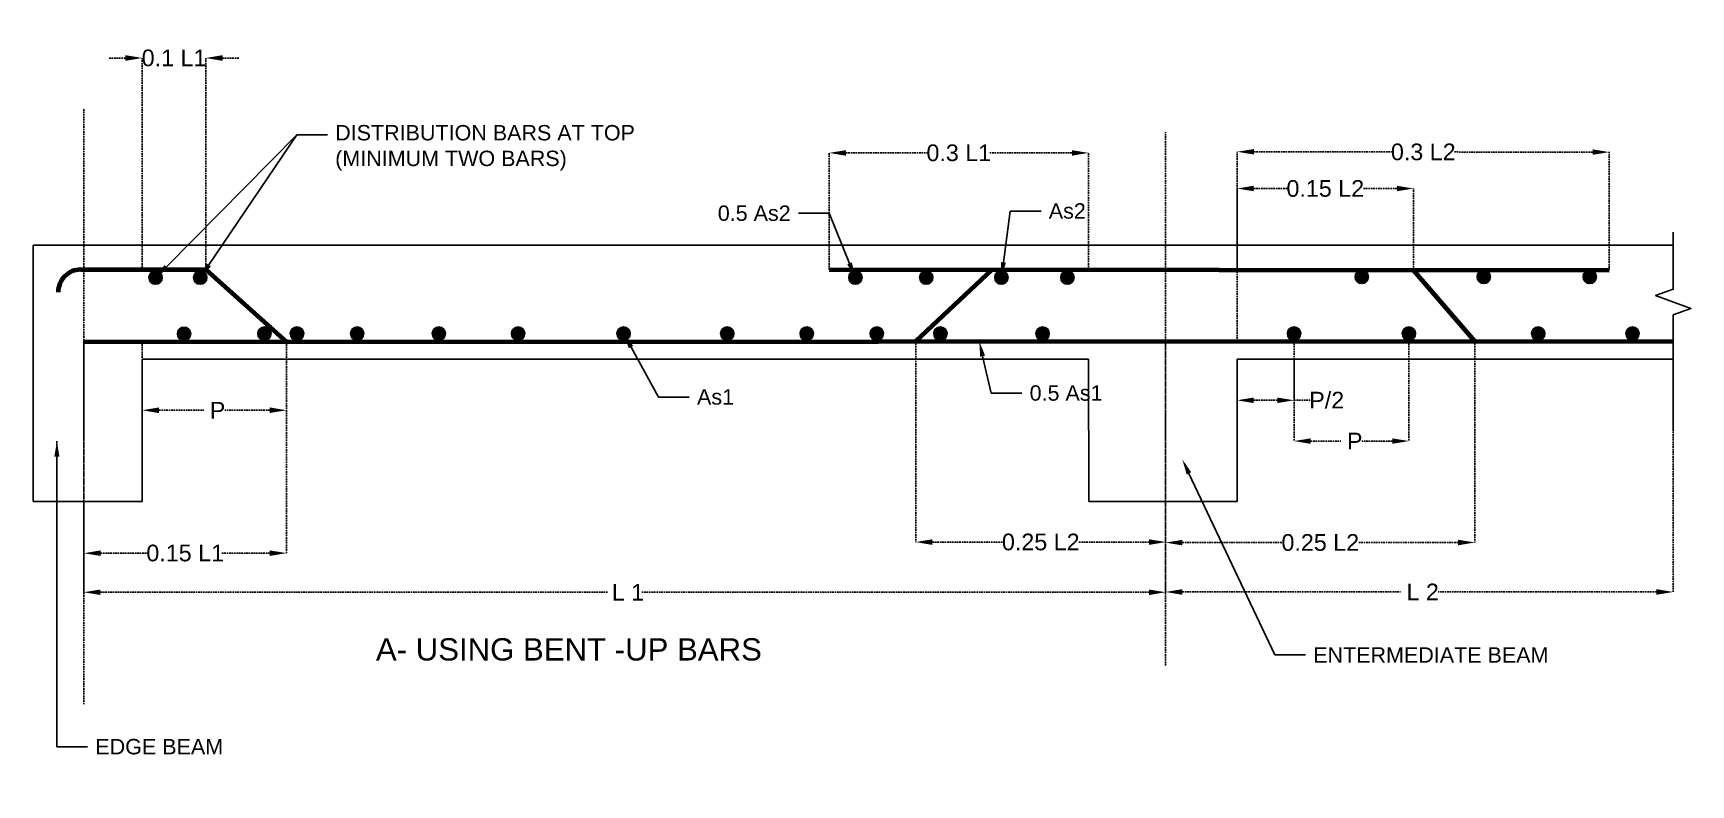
# Model space of a CAD drawing. Header units: millimetres. Extents: x 955 to 145987, y 2368 to 73967.
# Drawn here: x 3523 to 16451, y 68105 to 73967 of the extents above; entities that cross this region are included whole.
import ezdxf
from ezdxf import colors
from ezdxf.entities.mleader import LeaderData, LeaderLine
from ezdxf.math import Vec2, Vec3

# ---------------------------------------------------------------- set-up
doc = ezdxf.new("R2010")
doc.units = ezdxf.units.MM
doc.linetypes.add('HIDDENX2', pattern=[19.05, 12.7, -6.35])
doc.styles.get("Standard").update_dxf_attribs({"font": 'arial.ttf'})
doc.dimstyles.new('beam 2', dxfattribs={"dimtxt": 130, "dimasz": 130, "dimexe": 0.18, "dimexo": 0.0625, "dimgap": 0.09, "dimtad": 0, "dimtih": 1, "dimtoh": 1, "dimdec": 4, "dimzin": 0, "dimdsep": 46, "dimtxsty": 'Standard', "dimcen": 0.09, "dimadec": 0, "dimazin": 0, "dimtfac": 1, "dimtdec": 4, "dimtofl": 0, "dimtmove": 0, "dimatfit": 3, "dimfxl": 1, "dimtolj": 1, "dimtzin": 0, "dimarcsym": 0})

msp = doc.modelspace()

# ---------------------------------------------------------------- texts
at = {"linetype": 'HIDDENX2', "insert": (6196.34365, 69248.23204), "char_height": 173.8981032, "attachment_point": 1}
msp.add_mtext_dynamic_manual_height_columns('A- USING BENT -UP BARS', width=3426.9330073, gutter_width=869.49052, heights=[174.92184], dxfattribs=at)

# ---------------------------------------------------------------- blocks, each defined once
blk = doc.blocks.new('*D44')
at = {"color": 0, "linetype": 'HIDDENX2', "lineweight": -2, "transparency": 16777216}
for p, q in [((3918, 71561), (3918, 69606)), ((12355, 71561), (12355, 69606)), ((4048, 69607), (8002, 69607)), ((12225, 69607), (8271, 69607))]:
    blk.add_line(p, q, dxfattribs=at)
at = {"color": 0, "linetype": 'HIDDENX2', "transparency": 16777216}
for points in [[(4048, 69628), (4048, 69585), (3918, 69607)], [(12225, 69628), (12225, 69585), (12355, 69607)]]:
    blk.add_solid(points, dxfattribs=at)
at = {"layer": 'DEFPOINTS', "color": 0, "linetype": 'HIDDENX2', "transparency": 16777216}
for p in [(3918, 71561), (12355, 71561), (12355, 69607)]:
    blk.add_point(p, dxfattribs=at)
at = {"color": 0, "linetype": 'HIDDENX2', "transparency": 16777216, "insert": (8137, 69607), "char_height": 130, "attachment_point": 5}
blk.add_mtext('\\A1; L 1 ', dxfattribs=at)
blk = doc.blocks.new('*D49')
at = {"color": 0, "linetype": 'HIDDENX2', "lineweight": -2, "transparency": 16777216}
for p, q in [((3918, 71561), (3919, 69911)), ((5499, 71561), (5499, 69912)), ((4049, 69911), (4426, 69911)), ((5369, 69912), (4992, 69912))]:
    blk.add_line(p, q, dxfattribs=at)
at = {"color": 0, "linetype": 'HIDDENX2', "transparency": 16777216}
for points in [[(4049, 69933), (4049, 69890), (3919, 69911)], [(5369, 69933), (5369, 69890), (5499, 69912)]]:
    blk.add_solid(points, dxfattribs=at)
at = {"layer": 'DEFPOINTS', "color": 0, "linetype": 'HIDDENX2', "transparency": 16777216}
for p in [(3918, 71561), (5499, 71561), (5499, 69912)]:
    blk.add_point(p, dxfattribs=at)
at = {"color": 0, "linetype": 'HIDDENX2', "transparency": 16777216, "insert": (4709, 69912), "char_height": 130, "attachment_point": 5}
blk.add_mtext('\\A1;0.15 L1', dxfattribs=at)
blk = doc.blocks.new('*D50')
at = {"color": 0, "linetype": 'HIDDENX2', "lineweight": -2, "transparency": 16777216}
for p, q in [((4373, 71561), (4374, 71026)), ((5499, 71561), (5499, 71026)), ((4504, 71026), (4854, 71026)), ((5369, 71026), (5018, 71026))]:
    blk.add_line(p, q, dxfattribs=at)
at = {"color": 0, "linetype": 'HIDDENX2', "transparency": 16777216}
for points in [[(4504, 71048), (4504, 71004), (4374, 71026)], [(5369, 71048), (5369, 71005), (5499, 71026)]]:
    blk.add_solid(points, dxfattribs=at)
at = {"layer": 'DEFPOINTS', "color": 0, "linetype": 'HIDDENX2', "transparency": 16777216}
for p in [(4373, 71561), (5499, 71561), (5499, 71026)]:
    blk.add_point(p, dxfattribs=at)
at = {"color": 0, "linetype": 'HIDDENX2', "transparency": 16777216, "insert": (4936, 71026), "char_height": 130, "attachment_point": 5}
blk.add_mtext('\\A1; P ', dxfattribs=at)
blk = doc.blocks.new('*D51')
at = {"color": 0, "linetype": 'HIDDENX2', "lineweight": -2, "transparency": 16777216}
for p, q in [((4243, 73773), (4113, 73773)), ((4373, 72123), (4373, 73773)), ((4870, 72123), (4870, 73773)), ((5000, 73773), (5130, 73773))]:
    blk.add_line(p, q, dxfattribs=at)
at = {"color": 0, "linetype": 'HIDDENX2', "transparency": 16777216}
for points in [[(4243, 73795), (4243, 73751), (4373, 73773)], [(5000, 73795), (5000, 73751), (4870, 73773)]]:
    blk.add_solid(points, dxfattribs=at)
at = {"layer": 'DEFPOINTS', "color": 0, "linetype": 'HIDDENX2', "transparency": 16777216}
for p in [(4870, 73773), (4373, 72123), (4870, 72123)]:
    blk.add_point(p, dxfattribs=at)
at = {"color": 0, "linetype": 'HIDDENX2', "transparency": 16777216, "insert": (4622, 73773), "char_height": 130, "attachment_point": 5}
blk.add_mtext('\\A1;0.1 L1', dxfattribs=at)
blk = doc.blocks.new('*D52')
at = {"color": 0, "linetype": 'HIDDENX2', "lineweight": -2, "transparency": 16777216}
for p, q in [((9731, 72123), (9731, 73033)), ((9861, 73033), (10510, 73033)), ((11624, 73033), (10975, 73033)), ((11754, 72123), (11754, 73033))]:
    blk.add_line(p, q, dxfattribs=at)
at = {"color": 0, "linetype": 'HIDDENX2', "transparency": 16777216}
for points in [[(9861, 73054), (9861, 73011), (9731, 73033)], [(11624, 73054), (11624, 73011), (11754, 73033)]]:
    blk.add_solid(points, dxfattribs=at)
at = {"layer": 'DEFPOINTS', "color": 0, "linetype": 'HIDDENX2', "transparency": 16777216}
for p in [(11754, 73033), (9731, 72123), (11754, 72123)]:
    blk.add_point(p, dxfattribs=at)
at = {"color": 0, "linetype": 'HIDDENX2', "transparency": 16777216, "insert": (10742, 73033), "char_height": 130, "attachment_point": 5}
blk.add_mtext('\\A1;0.3 L1', dxfattribs=at)
blk = doc.blocks.new('*D45')
at = {"color": 0, "linetype": 'HIDDENX2', "lineweight": -2, "transparency": 16777216}
for p, q in [((12912, 71564), (12912, 72756)), ((13042, 72755), (13305, 72755)), ((14158, 72755), (13894, 72755)), ((14288, 72119), (14288, 72756))]:
    blk.add_line(p, q, dxfattribs=at)
at = {"color": 0, "linetype": 'HIDDENX2', "transparency": 16777216}
for points in [[(13042, 72777), (13042, 72734), (12912, 72755)], [(14158, 72777), (14158, 72734), (14288, 72755)]]:
    blk.add_solid(points, dxfattribs=at)
at = {"layer": 'DEFPOINTS', "color": 0, "linetype": 'HIDDENX2', "transparency": 16777216}
for p in [(12912, 72755), (14288, 72119), (12912, 71564)]:
    blk.add_point(p, dxfattribs=at)
at = {"color": 0, "linetype": 'HIDDENX2', "transparency": 16777216, "insert": (13600, 72755), "char_height": 130, "attachment_point": 5}
blk.add_mtext('\\A1;0.15 L2', dxfattribs=at)
blk = doc.blocks.new('*D46')
at = {"color": 0, "linetype": 'HIDDENX2', "lineweight": -2, "transparency": 16777216}
for p, q in [((12355, 71564), (12355, 69609)), ((16312, 71564), (16312, 69609)), ((12485, 69609), (14187, 69609)), ((16182, 69609), (14480, 69609))]:
    blk.add_line(p, q, dxfattribs=at)
at = {"color": 0, "linetype": 'HIDDENX2', "transparency": 16777216}
for points in [[(12485, 69631), (12485, 69587), (12355, 69609)], [(16182, 69631), (16182, 69587), (16312, 69609)]]:
    blk.add_solid(points, dxfattribs=at)
at = {"layer": 'DEFPOINTS', "color": 0, "linetype": 'HIDDENX2', "transparency": 16777216}
for p in [(12355, 71564), (16312, 71564), (16312, 69609)]:
    blk.add_point(p, dxfattribs=at)
at = {"color": 0, "linetype": 'HIDDENX2', "transparency": 16777216, "insert": (14334, 69609), "char_height": 130, "attachment_point": 5}
blk.add_mtext('\\A1; L 2 ', dxfattribs=at)
blk = doc.blocks.new('*D47')
at = {"color": 0, "linetype": 'HIDDENX2', "lineweight": -2, "transparency": 16777216}
for p, q in [((13356, 71623), (13356, 70786)), ((14252, 71623), (14252, 70786)), ((13486, 70786), (13722, 70786)), ((14122, 70786), (13886, 70786))]:
    blk.add_line(p, q, dxfattribs=at)
at = {"color": 0, "linetype": 'HIDDENX2', "transparency": 16777216}
for points in [[(13486, 70807), (13486, 70764), (13356, 70786)], [(14122, 70807), (14122, 70764), (14252, 70786)]]:
    blk.add_solid(points, dxfattribs=at)
at = {"layer": 'DEFPOINTS', "color": 0, "linetype": 'HIDDENX2', "transparency": 16777216}
for p in [(13356, 71623), (14252, 71623), (14252, 70786)]:
    blk.add_point(p, dxfattribs=at)
at = {"color": 0, "linetype": 'HIDDENX2', "transparency": 16777216, "insert": (13804, 70786), "char_height": 130, "attachment_point": 5}
blk.add_mtext('\\A1; P ', dxfattribs=at)
blk = doc.blocks.new('*D48')
at = {"color": 0, "linetype": 'HIDDENX2', "lineweight": -2, "transparency": 16777216}
for p, q in [((12912, 72121), (12913, 73042)), ((13043, 73042), (14120, 73041)), ((15684, 73039), (14608, 73040)), ((15814, 72118), (15814, 73040))]:
    blk.add_line(p, q, dxfattribs=at)
at = {"color": 0, "linetype": 'HIDDENX2', "transparency": 16777216}
for points in [[(13043, 73063), (13043, 73020), (12913, 73042)], [(15684, 73061), (15684, 73018), (15814, 73039)]]:
    blk.add_solid(points, dxfattribs=at)
at = {"layer": 'DEFPOINTS', "color": 0, "linetype": 'HIDDENX2', "transparency": 16777216}
for p in [(15814, 73039), (12912, 72120), (15814, 72118)]:
    blk.add_point(p, dxfattribs=at)
at = {"color": 0, "linetype": 'HIDDENX2', "transparency": 16777216, "insert": (14364, 73040), "char_height": 130, "attachment_point": 5}
blk.add_mtext('\\A1;0.3 L2', dxfattribs=at)
blk = doc.blocks.new('*D53')
at = {"color": 0, "linetype": 'HIDDENX2', "lineweight": -2, "transparency": 16777216}
for p, q in [((10406, 71565), (10406, 69998)), ((12355, 71564), (12355, 69998)), ((10536, 69998), (11086, 69998)), ((12225, 69998), (11675, 69998))]:
    blk.add_line(p, q, dxfattribs=at)
at = {"color": 0, "linetype": 'HIDDENX2', "transparency": 16777216}
for points in [[(10536, 70020), (10536, 69976), (10406, 69998)], [(12225, 70020), (12225, 69976), (12355, 69998)]]:
    blk.add_solid(points, dxfattribs=at)
at = {"layer": 'DEFPOINTS', "color": 0, "linetype": 'HIDDENX2', "transparency": 16777216}
for p in [(10406, 71565), (12355, 71564), (12355, 69998)]:
    blk.add_point(p, dxfattribs=at)
at = {"color": 0, "linetype": 'HIDDENX2', "transparency": 16777216, "insert": (11381, 69998), "char_height": 130, "attachment_point": 5}
blk.add_mtext('\\A1;0.25 L2', dxfattribs=at)
blk = doc.blocks.new('*D54')
at = {"color": 0, "linetype": 'HIDDENX2', "lineweight": -2, "transparency": 16777216}
for p, q in [((12355, 71564), (12355, 69994)), ((14766, 71565), (14766, 69994)), ((12485, 69994), (13266, 69994)), ((14636, 69995), (13855, 69994))]:
    blk.add_line(p, q, dxfattribs=at)
at = {"color": 0, "linetype": 'HIDDENX2', "transparency": 16777216}
for points in [[(12485, 70015), (12485, 69972), (12355, 69994)], [(14636, 70016), (14636, 69973), (14766, 69995)]]:
    blk.add_solid(points, dxfattribs=at)
at = {"layer": 'DEFPOINTS', "color": 0, "linetype": 'HIDDENX2', "transparency": 16777216}
for p in [(12355, 71564), (14766, 71565), (12355, 69994)]:
    blk.add_point(p, dxfattribs=at)
at = {"color": 0, "linetype": 'HIDDENX2', "transparency": 16777216, "insert": (13561, 69994), "char_height": 130, "attachment_point": 5}
blk.add_mtext('\\A1;0.25 L2', dxfattribs=at)
blk = doc.blocks.new('*D55')
at = {"color": 0, "linetype": 'HIDDENX2', "lineweight": -2, "transparency": 16777216}
for p, q in [((12912, 71425), (12912, 71103)), ((13356, 71425), (13356, 71103)), ((13042, 71104), (13226, 71104)), ((13356, 71104), (13486, 71104))]:
    blk.add_line(p, q, dxfattribs=at)
at = {"color": 0, "linetype": 'HIDDENX2', "transparency": 16777216}
for points in [[(13042, 71125), (13042, 71082), (12912, 71104)], [(13226, 71125), (13226, 71082), (13356, 71104)]]:
    blk.add_solid(points, dxfattribs=at)
at = {"layer": 'DEFPOINTS', "color": 0, "linetype": 'HIDDENX2', "transparency": 16777216}
for p in [(12912, 71426), (13356, 71426), (13356, 71104)]:
    blk.add_point(p, dxfattribs=at)
at = {"color": 0, "linetype": 'HIDDENX2', "transparency": 16777216, "insert": (13611, 71104), "char_height": 130, "attachment_point": 5}
blk.add_mtext('\\A1;P/2', dxfattribs=at)

# ---------------------------------------------------------------- dimensions: what is measured, and where the dimension line sits
at = {"linetype": 'HIDDENX2'}
for base, p1, p2, text, picture, middle in [((4870.33058, 73772.91042), (4373.33284, 72122.96341), (4870.33058, 72122.96341), '0.1 L1', '*D51', (4621.83171, 73772.91042)), ((11754.09774, 73032.5164), (9730.74269, 72122.96341), (11754.09774, 72122.96341), '0.3 L1', '*D52', (10742.42022, 73032.5164)), ((12912.09254, 72755.46808), (14287.65343, 72119.36996), (12912.09254, 71563.92624), '0.15 L2', '*D45', (13599.87299, 72755.46808)), ((14251.71568, 70785.8187), (13356.20733, 71623.45913), (14251.71568, 71623.45913), ' P ', '*D47', (13803.9615, 70785.8187)), ((12354.94027, 69606.67687), (3918.13316, 71560.83708), (12354.94027, 71560.83708), ' L 1 ', '*D44', (8136.53671, 69606.67687)), ((12354.94027, 69998.00185), (10406.32585, 71565.09442), (12354.94027, 71563.73487), '0.25 L2', '*D53', (11380.63306, 69998.00185)), ((16312.29481, 69608.96026), (12354.94027, 71563.73487), (16312.29481, 71563.73487), ' L 2 ', '*D46', (14333.61754, 69608.96026)), ((13356.20733, 71103.66297), (12912.49379, 71425.52562), (13356.20733, 71425.52562), 'P/2', '*D55', (13610.79938, 71103.66297))]:
    dim = msp.add_linear_dim(base=base, p1=p1, p2=p2, text=text, dimstyle='beam 2', dxfattribs=at)
    dim.commit()
    dim.dimension.update_dxf_attribs({"geometry": picture, "text_midpoint": middle})
for p1, p2, distance, text, picture, middle in [((12912.09254, 72120.45469), (15813.63904, 72118.16662), 921.16488, '0.3 L2', '*D48', (14363.59219, 73040.47525)), ((3918.13316, 71560.83708), (5498.87527, 71561.38002), -1649.53815, '0.15 L1', '*D49', (4709.07078, 69911.57049)), ((4373.33284, 71560.99343), (5498.87527, 71561.38002), -535.06897, ' P ', '*D50', (4936.28783, 71026.11778)), ((14765.76683, 71564.56292), (12354.94027, 71563.73487), 1569.96339, '0.25 L2', '*D54', (13560.89278, 69994.18559))]:
    dim = msp.add_aligned_dim(p1=p1, p2=p2, distance=distance, text=text, dimstyle='beam 2', dxfattribs=at)
    dim.commit()
    dim.dimension.update_dxf_attribs({"geometry": picture, "text_midpoint": middle})

# ---------------------------------------------------------------- hatches: boundary and pattern name
h = msp.add_hatch(color=256)
h.dxf.hatch_style = 1
h.paths.add_polyline_path([(4529.96924, 72060.05211, 1), (4425.87411, 72060.05211, 1)])
h = msp.add_hatch(color=256)
h.dxf.hatch_style = 1
h.paths.add_polyline_path([(4878.47934, 72060.05211, 1), (4774.38421, 72060.05211, 1)])
h = msp.add_hatch(color=256)
h.dxf.hatch_style = 1
h.paths.add_polyline_path([(9987.23361, 72060.59193, 1), (9883.13848, 72060.59193, 1)])
h = msp.add_hatch(color=256)
h.dxf.hatch_style = 1
h.paths.add_polyline_path([(10539.56534, 72060.59193, 1), (10435.47021, 72060.59193, 1)])
h = msp.add_hatch(color=256)
h.dxf.hatch_style = 1
h.paths.add_polyline_path([(11125.94488, 72060.59193, 1), (11021.84974, 72060.59193, 1)])
h = msp.add_hatch(color=256)
h.dxf.hatch_style = 1
h.paths.add_polyline_path([(11640.44583, 72060.59193, 1), (11536.3507, 72060.59193, 1)])
h = msp.add_hatch(color=256)
h.dxf.hatch_style = 1
h.paths.add_polyline_path([(13935.98934, 72065.72511, 1), (13831.89421, 72065.72511, 1)])
h = msp.add_hatch(color=256)
h.dxf.hatch_style = 1
h.paths.add_polyline_path([(14887.6781, 72065.72511, 1), (14783.58297, 72065.72511, 1)])
h = msp.add_hatch(color=256)
h.dxf.hatch_style = 1
h.paths.add_polyline_path([(15714.4578, 72065.72511, 1), (15610.36267, 72065.72511, 1)])
h = msp.add_hatch(color=256)
h.dxf.hatch_style = 1
h.paths.add_polyline_path([(4751.95043, 71622.35182, 1), (4647.8553, 71622.35182, 1)])
h = msp.add_hatch(color=256)
h.dxf.hatch_style = 1
h.paths.add_polyline_path([(5378.62818, 71623.36328, 1), (5274.53305, 71623.36328, 1)])
h = msp.add_hatch(color=256)
h.dxf.hatch_style = 1
h.paths.add_polyline_path([(5632.92842, 71623.36328, 1), (5528.83329, 71623.36328, 1)])
h = msp.add_hatch(color=256)
h.dxf.hatch_style = 1
h.paths.add_polyline_path([(6102.13021, 71623.36328, 1), (5998.03508, 71623.36328, 1)])
h = msp.add_hatch(color=256)
h.dxf.hatch_style = 1
h.paths.add_polyline_path([(6739.04608, 71623.45913, 1), (6634.95095, 71623.45913, 1)])
h = msp.add_hatch(color=256)
h.dxf.hatch_style = 1
h.paths.add_polyline_path([(7357.05387, 71623.45913, 1), (7252.95874, 71623.45913, 1)])
h = msp.add_hatch(color=256)
h.dxf.hatch_style = 1
h.paths.add_polyline_path([(8179.86704, 71623.45913, 1), (8075.77191, 71623.45913, 1)])
h = msp.add_hatch(color=256)
h.dxf.hatch_style = 1
h.paths.add_polyline_path([(8988.30768, 71623.45913, 1), (8884.21255, 71623.45913, 1)])
h = msp.add_hatch(color=256)
h.dxf.hatch_style = 1
h.paths.add_polyline_path([(9607.71496, 71623.45913, 1), (9503.61983, 71623.45913, 1)])
h = msp.add_hatch(color=256)
h.dxf.hatch_style = 1
h.paths.add_polyline_path([(10154.27352, 71623.45913, 1), (10050.17839, 71623.45913, 1)])
h = msp.add_hatch(color=256)
h.dxf.hatch_style = 1
h.paths.add_polyline_path([(10650.00179, 71623.45913, 1), (10545.90666, 71623.45913, 1)])
h = msp.add_hatch(color=256)
h.dxf.hatch_style = 1
h.paths.add_polyline_path([(11447.56294, 71623.45913, 1), (11343.4678, 71623.45913, 1)])
h = msp.add_hatch(color=256)
h.dxf.hatch_style = 1
h.paths.add_polyline_path([(13408.25489, 71623.45913, 1), (13304.15976, 71623.45913, 1)])
h = msp.add_hatch(color=256)
h.dxf.hatch_style = 1
h.paths.add_polyline_path([(14303.76324, 71623.45913, 1), (14199.66811, 71623.45913, 1)])
h = msp.add_hatch(color=256)
h.dxf.hatch_style = 1
h.paths.add_polyline_path([(15312.38852, 71623.45913, 1), (15208.29339, 71623.45913, 1)])
h = msp.add_hatch(color=256)
h.dxf.hatch_style = 1
h.paths.add_polyline_path([(16047.64816, 71623.45913, 1), (15943.55303, 71623.45913, 1)])

# ---------------------------------------------------------------- linework, layer by layer
at = {"linetype": 'HIDDENX2'}
for p, q in [((3918.12004, 73374.15735), (3919.21593, 68733.35485)), ((12354.94027, 69035.95336), (12354.94027, 73194.08156)), ((3708.41456, 70314.70639), (3708.41456, 70784.43376)), ((3708.41456, 70314.70639), (3523.33284, 70314.70639)), ((3523.33284, 70314.70639), (3708.41456, 70314.70639))]:
    msp.add_line(p, q, dxfattribs=at)
for p, q in [((4373.33284, 72314.70639), (3523.33284, 72314.70639)), ((3523.33284, 72314.70639), (3523.33284, 70314.70639)), ((4373.33284, 72314.70639), (16313.20298, 72314.70639)), ((16312.60755, 71634.80454), (16313.20298, 71770.116)), ((4373.33284, 70314.70639), (4373.33284, 71425.52562)), ((11754.50107, 71425.52562), (4373.33284, 71425.52562)), ((11754.50107, 71425.52562), (11755.14346, 70314.70639)), ((16313.20298, 71425.52562), (12912.49379, 71425.52562)), ((12912.49379, 71425.52562), (12913.13618, 70314.70639)), ((16313.20298, 71425.52562), (16313.52289, 70872.32268)), ((3523.33284, 70314.70639), (4373.33284, 70314.70639)), ((11755.14346, 70314.70639), (12913.13618, 70314.70639))]:
    msp.add_line(p, q)
at = {"color": 240, "linetype": 'Continuous', "lineweight": 100, "true_color": 0xed1f24}
for p, q in [((3894.27456, 72122.96341), (4870.33058, 72122.96341)), ((4870.33058, 72122.96341), (5499.48294, 71560.83708)), ((9730.74269, 72122.96341), (15813.63904, 72118.16662)), ((11000.35061, 72121.96223), (10406.32585, 71565.09442)), ((14287.65343, 72119.36996), (14765.76683, 71564.56292)), ((3918.13316, 71560.83708), (16313.20298, 71565.09442))]:
    msp.add_line(p, q, dxfattribs=at)
at = {"linetype": 'Continuous'}
msp.add_lwpolyline([(16313.20298, 72414.70639), (16313.20298, 71970.116), (16175.82911, 71920.116), (16450.57685, 71820.116), (16313.20298, 71770.116), (16313.20298, 71325.52562)], dxfattribs=at)
at = {"lineweight": -2}
for centre in [(4477.92168, 72060.05211), (4826.43177, 72060.05211), (9935.18605, 72060.59193), (10487.51778, 72060.59193), (11073.89731, 72060.59193), (11588.39827, 72060.59193), (13883.94177, 72065.72511), (14835.63054, 72065.72511), (15662.41023, 72065.72511), (4699.90286, 71622.35182), (5326.58061, 71623.36328), (5580.88085, 71623.36328), (6050.08265, 71623.36328), (6686.99851, 71623.45913), (7305.0063, 71623.45913), (8127.81948, 71623.45913), (8936.26012, 71623.45913), (9555.66739, 71623.45913), (10102.22596, 71623.45913), (10597.95422, 71623.45913), (11395.51537, 71623.45913), (13356.20733, 71623.45913), (14251.71568, 71623.45913), (15260.34095, 71623.45913), (15995.60059, 71623.45913)]:
    msp.add_circle(centre, 52.04757, dxfattribs=at)
at = {"color": 240, "lineweight": 100, "true_color": 0xed1f24}
msp.add_arc((3894.27456, 71946.02945), 176.93396, 90, 180.051038247, dxfattribs=at)

msp.set_redraw_order([(e.dxf.handle, doc.entitydb.next_handle()) for e in msp.query("TEXT MTEXT ATTDEF DIMENSION ARC_DIMENSION")])  # texts and dimensions are drawn at this point

# ---------------------------------------------------------------- leaders
at = {"linetype": 'HIDDENX2'}
ml = msp.add_multileader_mtext('Standard', dxfattribs=at)
ml.set_content('DISTRIBUTION BARS AT TOP\\P(MINIMUM TWO BARS)', color=256)
ml.set_leader_properties()
ml.build(insert=Vec2(0, 0))
ml.multileader.update_dxf_attribs({"arrow_head_size": 120, "scale": 30})
ctx = ml.context
ctx.base_point, ctx.scale, ctx.char_height, ctx.arrow_head_size, ctx.landing_gap_size, ctx.plane_origin = Vec3(5818.60073, 73172.67894), 30, 120, 120, 60, Vec3(4477.92168, 72060.05211)
notes = []
notes.append((ctx, [(0, (1, 1, 0), (5578.60073, 73172.67894), (1, 0), 240, [(0, [(4477.92168, 72060.05211)], 0, [])])]))
ctx.mtext.insert, ctx.mtext.flow_direction = Vec3(5878.60073, 73250.31878), 5
ml = msp.add_multileader_mtext('Standard', dxfattribs=at)
ml.set_content('', color=256)
ml.set_leader_properties()
ml.build(insert=Vec2(0, 0))
ml.multileader.update_dxf_attribs({"arrow_head_size": 120, "scale": 30})
ctx = ml.context
ctx.base_point, ctx.scale, ctx.char_height, ctx.arrow_head_size, ctx.landing_gap_size, ctx.plane_origin = Vec3(5818.60073, 73172.67894), 30, 120, 120, 60, Vec3(4826.43177, 72060.05211)
notes.append((ctx, [(0, (1, 1, 0), (5578.60073, 73172.67894), (1, 0), 240, [(0, [(4826.43177, 72060.05211)], 0, [])])]))
ctx.mtext.insert, ctx.mtext.flow_direction = Vec3(5878.60073, 73232.67894), 5
ml = msp.add_multileader_mtext('Standard', dxfattribs=at)
ml.set_content('0.5 As2', color=256)
ml.set_leader_properties()
ml.build(insert=Vec2(0, 0))
ml.multileader.update_dxf_attribs({"arrow_head_size": 120, "scale": 30})
ctx = ml.context
ctx.base_point, ctx.scale, ctx.char_height, ctx.arrow_head_size, ctx.landing_gap_size, ctx.plane_origin = Vec3(8818.05511, 72561.84604), 30, 120, 120, 60, Vec3(9935.18605, 72060.59193)
ctx.text_align_type = 2
notes.append((ctx, [(0, (1, 1, 0), (9730.74269, 72561.84604), (-1, 0), 240, [(0, [(9935.18605, 72060.59193)], 0, [])])]))
ctx.mtext.insert, ctx.mtext.alignment, ctx.mtext.flow_direction = Vec3(9430.74269, 72622.86923), 3, 5
ml = msp.add_multileader_mtext('Standard', dxfattribs=at)
ml.set_content('As2', color=256)
ml.set_leader_properties()
ml.build(insert=Vec2(0, 0))
ml.multileader.update_dxf_attribs({"arrow_head_size": 120, "scale": 30})
ctx = ml.context
ctx.base_point, ctx.scale, ctx.char_height, ctx.arrow_head_size, ctx.landing_gap_size, ctx.plane_origin = Vec3(11383.48517, 72579.36774), 30, 120, 120, 60, Vec3(11073.89731, 72060.59193)
notes.append((ctx, [(0, (1, 1, 0), (11143.48517, 72579.36774), (1, 0), 240, [(0, [(11073.89731, 72060.59193)], 0, [])])]))
ctx.mtext.insert, ctx.mtext.flow_direction = Vec3(11443.48517, 72640.35), 5
ml = msp.add_multileader_mtext('Standard', dxfattribs=at)
ml.set_content('As1', color=256)
ml.set_leader_properties()
ml.build(insert=Vec2(0, 0))
ml.multileader.update_dxf_attribs({"arrow_head_size": 120, "scale": 30})
ctx = ml.context
ctx.base_point, ctx.scale, ctx.char_height, ctx.arrow_head_size, ctx.landing_gap_size, ctx.plane_origin = Vec3(8640.4033, 71129.0664), 30, 120, 120, 60, Vec3(8127.81948, 71623.45913)
notes.append((ctx, [(0, (1, 1, 0), (8400.4033, 71129.0664), (1, 0), 240, [(0, [(8127.81948, 71623.45913)], 0, [])])]))
ctx.mtext.insert, ctx.mtext.flow_direction = Vec3(8700.4033, 71190.04866), 5
ml = msp.add_multileader_mtext('Standard', dxfattribs=at)
ml.set_content('0.5 As1', color=256)
ml.set_leader_properties()
ml.build(insert=Vec2(0, 0))
ml.multileader.update_dxf_attribs({"arrow_head_size": 120, "scale": 30})
ctx = ml.context
ctx.base_point, ctx.scale, ctx.char_height, ctx.arrow_head_size, ctx.landing_gap_size, ctx.plane_origin = Vec3(11234.08142, 71159.7149), 30, 120, 120, 60, Vec3(10901.0328, 71565.09442)
notes.append((ctx, [(0, (1, 1, 0), (10994.08142, 71159.7149), (1, 0), 240, [(0, [(10901.0328, 71565.09442)], 0, [])])]))
ctx.mtext.insert, ctx.mtext.flow_direction = Vec3(11294.08142, 71220.73809), 5
ml = msp.add_multileader_mtext('Standard', dxfattribs=at)
ml.set_content('EDGE BEAM', color=256)
ml.set_leader_properties()
ml.build(insert=Vec2(0, 0))
ml.multileader.update_dxf_attribs({"arrow_head_size": 120, "scale": 30})
ctx = ml.context
ctx.base_point, ctx.scale, ctx.char_height, ctx.arrow_head_size, ctx.landing_gap_size, ctx.plane_origin = Vec3(3948.41456, 68401.72006), 30, 120, 120, 60, Vec3(3708.41456, 70784.43376)
notes.append((ctx, [(0, (1, 1, 0), (3708.41456, 68401.72006), (1, 0), 240, [(0, [(3708.41456, 70784.43376)], 0, [])])]))
ctx.mtext.insert, ctx.mtext.flow_direction = Vec3(4008.41456, 68462.74325), 5
ml = msp.add_multileader_mtext('Standard', dxfattribs=at)
ml.set_content('ENTERMEDIATE BEAM', color=256)
ml.set_leader_properties()
ml.build(insert=Vec2(0, 0))
ml.multileader.update_dxf_attribs({"arrow_head_size": 120, "scale": 30})
ctx = ml.context
ctx.base_point, ctx.scale, ctx.char_height, ctx.arrow_head_size, ctx.landing_gap_size, ctx.plane_origin = Vec3(13445.44165, 69117.75251), 30, 120, 120, 60, Vec3(12485.47205, 70642.25545)
notes.append((ctx, [(0, (1, 1, 0), (13205.44165, 69117.75251), (1, 0), 240, [(0, [(12485.47205, 70642.25545)], 0, [])])]))
ctx.mtext.insert, ctx.mtext.flow_direction = Vec3(13505.44165, 69177.79344), 5
for ctx, leaders in notes:
    for number, flags, end, landing, length, lines in leaders:
        leader = LeaderData()
        leader.index, (leader.has_last_leader_line, leader.has_dogleg_vector, leader.attachment_direction) = number, flags
        leader.last_leader_point, leader.dogleg_vector, leader.dogleg_length = Vec3(end), Vec3(landing), length
        for number, points, colour, breaks in lines:
            line = LeaderLine()
            line.index, line.vertices, line.color, line.breaks = number, Vec3.list(points), colors.encode_raw_color(colour), breaks
            leader.lines.append(line)
        ctx.leaders.append(leader)

doc.saveas('drawing.dxf')
